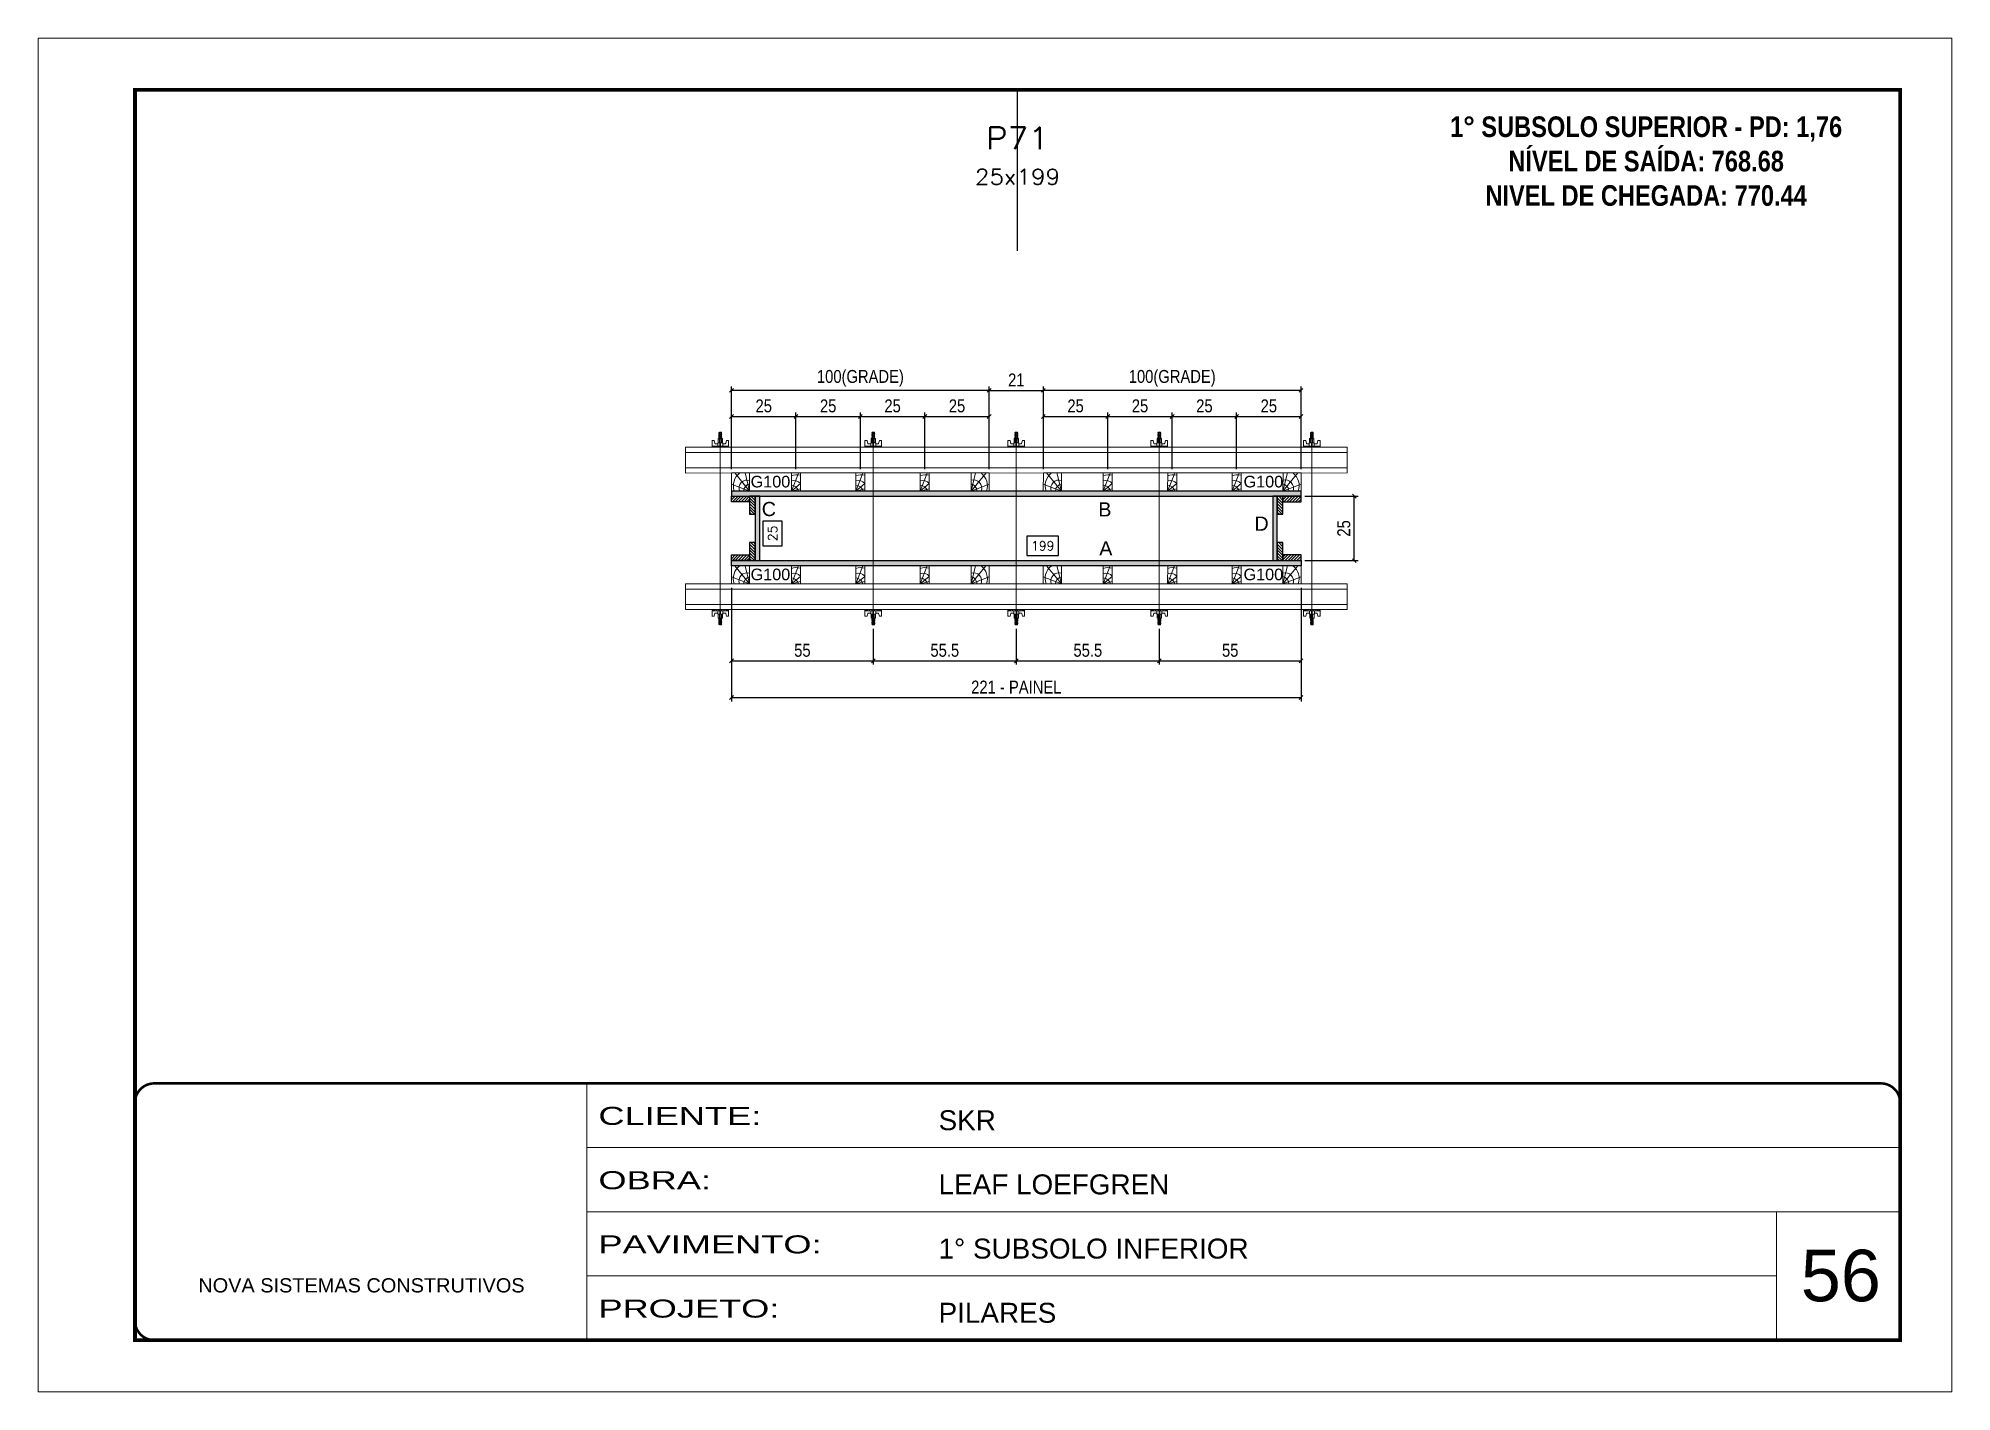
# Model space of a CAD drawing. Extents: x 14400 to 27878, y -21631 to 6985.
# Drawn here: x 19168 to 20653, y -8997 to -7947 of the extents above; entities that cross this region are included whole.
import ezdxf
from ezdxf.enums import TextEntityAlignment as Align

# ---------------------------------------------------------------- set-up
doc = ezdxf.new("R2010")
doc.units = 0
for name, pattern in [('CONTINUO', [0]), ('DASHED', [0.75, 0.5, -0.25]), ('HIDDEN', [0.375, 0.25, -0.125])]:
    doc.linetypes.add(name, pattern=pattern)
for name, color, linetype, lineweight in [('CARIMBO', 255, 'Continuous', 9), ('Folhas', 255, 'Continuous', 9), ('Hachura', 251, 'Continuous', 9), ('Madeira', 126, 'Continuous', 18), ('Perfil Metálico', 224, 'Continuous', 18), ('SARRAFO DE PRESSAO', 251, 'DASHED', 9), ('Texto Seção', 7, 'Continuous', 15)]:
    doc.layers.add(name, color=color, linetype=linetype, lineweight=lineweight)
for name, color, linetype in [('CHAPA', 1, 'Continuous'), ('COTA', 241, 'Continuous'), ('NOMENCLATURA', 7, 'Continuous'), ('SARRAFO', 251, 'Continuous'), ('Texto de Titulo', 7, 'Continuous'), ('Texto Qtd Sarr', 242, 'Continuous'), ('TEXTO_GERAL', 7, 'Continuous')]:
    doc.layers.add(name, color=color, linetype=linetype)
doc.styles.add('ARIAL', font='arial.ttf')
doc.styles.add('COTA TECNICA 2X', font='techl___.ttf', dxfattribs={"height": 10})
doc.styles.add('ROMANC', font='techb___.ttf', dxfattribs={"height": 2.5})
doc.styles.add('ROMANS', font='romans.shx')
doc.styles.add('SANSSERIF', font='sas_____.pfb')
doc.styles.add('Tecnologia', font='')
doc.styles.get('Tecnologia').set_extended_font_data('Forgotten Futurist')
doc.dimstyles.new('SECAO PILAR', dxfattribs={"dimtxt": 10, "dimasz": 3, "dimexe": 3, "dimexo": 3, "dimgap": 3, "dimtad": 1, "dimdec": 1, "dimlfac": 0.5, "dimzin": 12, "dimdsep": 46, "dimtxsty": 'COTA TECNICA 2X', "dimblk1": 'OBLIQUE', "dimblk2": 'OBLIQUE', "dimsah": 1, "dimcen": 0.9, "dimclrd": 256, "dimclre": 256, "dimclrt": 256, "dimadec": 1, "dimazin": 3, "dimtfac": 1, "dimtdec": 1, "dimtmove": 0, "dimatfit": 3, "dimfxl": 1, "dimtolj": 1, "dimtzin": 12, "dimarcsym": 0})
doc.dimstyles.new('SECÇÃO 2', dxfattribs={"dimtxt": 7, "dimasz": 6, "dimexe": 0.18, "dimexo": 2, "dimgap": -4, "dimtad": 3, "dimdec": 1, "dimlfac": 0.5, "dimzin": 12, "dimdsep": 46, "dimtxsty": 'ROMANS', "dimblk": 'ARCHTICK', "dimcen": 0.09, "dimse1": 1, "dimse2": 1, "dimsd1": 1, "dimsd2": 1, "dimclrd": 180, "dimclre": 5, "dimclrt": 1, "dimadec": 0, "dimazin": 3, "dimtfac": 1, "dimtdec": 1, "dimtofl": 0, "dimtmove": 0, "dimatfit": 3, "dimldrblk": 'ARCHTICK', "dimfxl": 1, "dimtolj": 1, "dimtzin": 0, "dimarcsym": 0})

msp = doc.modelspace()

# ---------------------------------------------------------------- texts
at = {"layer": 'CARIMBO', "style": 'ARIAL'}
msp.add_text('56', height=40, dxfattribs=at).set_placement((20536.33, -8926.61))
at = {"layer": 'NOMENCLATURA', "color": 2, "insert": (20416.31, -7980.69), "char_height": 16, "attachment_point": 2, "style": 'ROMANC'}
msp.add_mtext_dynamic_manual_height_columns('\\P1° SUBSOLO SUPERIOR - PD: 1,76\\PNÍVEL DE SAÍDA: 768.68\\PNIVEL DE CHEGADA: 770.44', width=432.3511, gutter_width=1, heights=[0], dxfattribs=at)
at = {"layer": 'TEXTO_GERAL', "color": 0, "linetype": 'Continuous', "style": 'SANSSERIF'}
for p in [(19721.32, -8290.7), (20103.87, -8290.7), (19721.31, -8362.69), (20103.85, -8362.69)]:
    msp.add_text('G100', height=9, dxfattribs=at).set_placement(p, align=Align.MIDDLE_LEFT)
at = {"layer": 'TEXTO_GERAL', "style": 'ARIAL'}
for s, p in [('C', (19735.48, -8311.95)), ('B', (19996.23, -8312.25)), ('D', (20117.83, -8323.28)), ('A', (19996.98, -8342.48))]:
    msp.add_text(s, height=11, dxfattribs=at).set_placement(p, align=Align.MIDDLE_CENTER)

# ---------------------------------------------------------------- blocks, each defined once
blk = doc.blocks.new('9999999999')
at = {"color": 30, "linetype": 'CONTINUO'}
for p, q in [((98564.6, 34230.2), (98564.6, 34429.4)), ((98564.6, 34379.6), (99584, 34379.6)), ((98564.6, 34329.8), (99488, 34329.8)), ((99584, 34329.8), (99488, 34329.8)), ((99488, 34329.8), (99488, 34230.2)), ((98564.6, 34280), (99488, 34280))]:
    blk.add_line(p, q, dxfattribs=at)
at = {"color": 30, "linetype": 'CONTINUO', "const_width": 2}
blk.add_lwpolyline([(99584, 34230.2), (99584, 34414.4, 0.414214), (99569, 34429.4), (98229, 34429.4, 0.414214), (98214, 34414.4), (98214, 34245.2, 0.414214), (98229, 34230.2), (99584, 34230.2)], format="xyb", dxfattribs=at)
at = {"layer": 'Folhas'}
blk.add_lwpolyline([(98139, 34190.2), (99624, 34190.2), (99624, 35240.2), (98139, 35240.2)], close=True, dxfattribs=at)
at = {"layer": 'Folhas', "color": 30, "const_width": 3}
blk.add_lwpolyline([(98214, 34230.2), (99584, 34230.2), (99584, 35200.2), (98214, 35200.2)], close=True, dxfattribs=at)
at = {"color": 7, "linetype": 'Continuous', "ltscale": 5, "style": 'ARIAL'}
for s, height, p in [('SKR', 15.48, (98837.7, 34393.1)), ('LEAF LOEFGREN', 15.483, (98837.7, 34343.3)), ('1° SUBSOLO INFERIOR', 15.483, (98837.7, 34293.5)), ('NOVA SISTEMAS CONSTRUTIVOS', 11.059, (98263.2, 34267.2)), ('PILARES', 15.48, (98837.7, 34243.7))]:
    blk.add_text(s, height=height, dxfattribs=at).set_placement(p)
at = {"layer": 'Folhas', "color": 7, "style": 'Tecnologia', "width": 1.5}
for s, p in [('CLIENTE:', (98573.7, 34397.2)), ('OBRA:', (98573.7, 34347.3)), ('PAVIMENTO:', (98573.7, 34297.5)), ('PROJETO:', (98573.7, 34247.7))]:
    blk.add_text(s, height=14, dxfattribs=at).set_placement(p)
blk = doc.blocks.new('*D2148')
at = {"layer": 'COTA', "color": 180, "lineweight": -2, "transparency": 16777216}
for p, q in [((19745.9, -8321.3), (19730.9, -8321.3)), ((19730.9, -8321.3), (19730.9, -8340.6)), ((19745.9, -8340.6), (19745.9, -8321.3)), ((19730.9, -8340.6), (19745.9, -8340.6))]:
    blk.add_line(p, q, dxfattribs=at)
at = {"layer": 'Defpoints', "color": 0, "transparency": 16777216}
for p in [(19745.8, -8302), (19745.8, -8352), (19749.9, -8352)]:
    blk.add_point(p, dxfattribs=at)
at = {"layer": 'COTA', "color": 1, "transparency": 16777216, "insert": (19738.4, -8330.9), "char_height": 7, "attachment_point": 5, "rotation": 90, "style": 'ROMANS'}
blk.add_mtext('\\A1;25', dxfattribs=at)
blk = doc.blocks.new('_ArchTick')
at = {"color": 0, "linetype": 'ByBlock', "const_width": 0.15}
blk.add_lwpolyline([(-0.5, -0.5), (0.5, 0.5)], dxfattribs=at)
blk = doc.blocks.new('*D2149')
at = {"layer": 'COTA', "color": 180, "lineweight": -2, "transparency": 16777216}
for p, q in [((19960.3, -8333), (19935.6, -8333)), ((19935.6, -8333), (19935.6, -8348)), ((19960.3, -8348), (19960.3, -8333)), ((19935.6, -8348), (19960.3, -8348))]:
    blk.add_line(p, q, dxfattribs=at)
at = {"layer": 'Defpoints', "color": 0, "transparency": 16777216}
for p in [(19728.5, -8352), (20126.5, -8352), (20126.5, -8352)]:
    blk.add_point(p, dxfattribs=at)
at = {"layer": 'COTA', "color": 1, "transparency": 16777216, "insert": (19948, -8340.5), "char_height": 7, "attachment_point": 5, "style": 'ROMANS'}
blk.add_mtext('\\A1;199', dxfattribs=at)
blk = doc.blocks.new('_Oblique')
at = {"color": 0, "linetype": 'ByBlock', "lineweight": -2}
blk.add_line((-0.5, -0.5), (0.5, 0.5), dxfattribs=at)
blk = doc.blocks.new('*D2150')
at = {"layer": 'COTA', "lineweight": -2, "transparency": 16777216}
for p, q in [((19706.5, -8373), (19706.5, -8461.2)), ((20148.5, -8373), (20148.5, -8461.2)), ((19706.5, -8458.2), (20148.5, -8458.2))]:
    blk.add_line(p, q, dxfattribs=at)
at = {"layer": 'Defpoints', "color": 0, "transparency": 16777216}
for p in [(19706.5, -8370), (20148.5, -8370), (20148.5, -8458.2)]:
    blk.add_point(p, dxfattribs=at)
at = {"layer": 'COTA', "lineweight": -2, "transparency": 16777216, "xscale": 3, "yscale": 3, "zscale": 3, "rotation": 180}
blk.add_blockref('_Oblique', (19706.5, -8458.2), dxfattribs=at)
at = {"layer": 'COTA', "lineweight": -2, "transparency": 16777216, "xscale": 3, "yscale": 3, "zscale": 3}
blk.add_blockref('_Oblique', (20148.5, -8458.2), dxfattribs=at)
at = {"layer": 'COTA', "transparency": 16777216, "insert": (19927.5, -8450.1), "char_height": 10, "attachment_point": 5, "style": 'COTA TECNICA 2X'}
blk.add_mtext('\\A1;221 - PAINEL', dxfattribs=at)
blk = doc.blocks.new('*D2151')
at = {"layer": 'COTA', "lineweight": -2, "transparency": 16777216}
for p, q in [((19706.5, -8373), (19706.5, -8432.7)), ((19816.5, -8404.8), (19816.5, -8432.7)), ((19706.5, -8429.7), (19816.5, -8429.7))]:
    blk.add_line(p, q, dxfattribs=at)
at = {"layer": 'Defpoints', "color": 0, "transparency": 16777216}
for p in [(19706.5, -8370), (19816.5, -8401.8), (19816.5, -8429.7)]:
    blk.add_point(p, dxfattribs=at)
at = {"layer": 'COTA', "lineweight": -2, "transparency": 16777216, "xscale": 3, "yscale": 3, "zscale": 3, "rotation": 180}
blk.add_blockref('_Oblique', (19706.5, -8429.7), dxfattribs=at)
at = {"layer": 'COTA', "lineweight": -2, "transparency": 16777216, "xscale": 3, "yscale": 3, "zscale": 3}
blk.add_blockref('_Oblique', (19816.5, -8429.7), dxfattribs=at)
at = {"layer": 'COTA', "transparency": 16777216, "insert": (19761.5, -8421.6), "char_height": 10, "attachment_point": 5, "style": 'COTA TECNICA 2X'}
blk.add_mtext('\\A1;55', dxfattribs=at)
blk = doc.blocks.new('*D2152')
at = {"layer": 'COTA', "lineweight": -2, "transparency": 16777216}
for p, q in [((20148.5, -8373), (20148.5, -8432.7)), ((20038.5, -8404.8), (20038.5, -8432.7)), ((20038.5, -8429.7), (20148.5, -8429.7))]:
    blk.add_line(p, q, dxfattribs=at)
at = {"layer": 'Defpoints', "color": 0, "transparency": 16777216}
for p in [(20148.5, -8370), (20038.5, -8401.8), (20148.5, -8429.7)]:
    blk.add_point(p, dxfattribs=at)
at = {"layer": 'COTA', "lineweight": -2, "transparency": 16777216, "xscale": 3, "yscale": 3, "zscale": 3, "rotation": 180}
blk.add_blockref('_Oblique', (20038.5, -8429.7), dxfattribs=at)
at = {"layer": 'COTA', "lineweight": -2, "transparency": 16777216, "xscale": 3, "yscale": 3, "zscale": 3}
blk.add_blockref('_Oblique', (20148.5, -8429.7), dxfattribs=at)
at = {"layer": 'COTA', "transparency": 16777216, "insert": (20093.5, -8421.6), "char_height": 10, "attachment_point": 5, "style": 'COTA TECNICA 2X'}
blk.add_mtext('\\A1;55', dxfattribs=at)
blk = doc.blocks.new('C')
at = {"layer": 'Hachura', "color": 0}
for p, q in [((0, 3.22), (0, -3.22)), ((0.45, 3.22), (0, 3.22)), ((0.46, 3.16), (0, 3.16)), ((0.46, 3.05), (0, 3.05)), ((0.46, 2.88), (0, 2.88)), ((0, 2.75), (0, -1.16)), ((0.46, 2.65), (0, 2.65)), ((0.46, 2.23), (0, 2.23)), ((0.46, 1.51), (0, 1.51)), ((0.39, 0.49), (0.17, 0.49)), ((0.45, -3.23), (0.45, 3.22)), ((0.45, 3.22), (2.58, 3.22)), ((1.74, 0.97), (0.45, 0.97)), ((1.45, 0.1), (0.45, 0.1)), ((1.35, 1.94), (1.35, 0.96)), ((2.58, 2.39), (1.47, 2.09)), ((1.74, -0.97), (1.74, 0.97)), ((1.74, 0.97), (1.74, 0.84)), ((1.74, 0.97), (1.74, 0.84)), ((1.74, 0.84), (3.35, 0.84)), ((3.35, 0.45), (1.74, 0.45)), ((2.58, 3.22), (2.58, 2.39)), ((3.32, 0.84), (3.32, -0.84)), ((3.35, 0.84), (3.35, -0.84)), ((3.68, 0.45), (3.35, 0.45)), ((3.84, -0.52), (3.35, 0.45)), ((3.35, 0.06), (3.67, -0.57)), ((3.68, 0.45), (4.16, -0.52)), ((3.72, 0.5), (4.25, -0.57)), ((4.37, -0.55), (3.83, 0.53)), ((4.15, 0.45), (3.93, 0.45)), ((4.42, -0.52), (3.93, 0.45)), ((4.15, 0.45), (4.26, 0.45)), ((4.26, 0.45), (4.74, -0.52)), ((4.3, 0.5), (4.83, -0.57)), ((4.95, -0.55), (4.41, 0.53)), ((4.51, 0.45), (4.84, 0.45)), ((5, -0.52), (4.51, 0.45)), ((4.84, 0.45), (5.32, -0.52)), ((4.88, 0.5), (5.41, -0.57)), ((5.53, -0.55), (4.99, 0.53)), ((5.58, -0.52), (5.09, 0.45)), ((5.42, 0.45), (5.09, 0.45)), ((5.58, -0.52), (5.09, 0.45)), ((5.42, 0.45), (5.74, -0.19)), ((5.46, 0.5), (5.74, -0.07)), ((5.74, 0.19), (5.57, 0.53)), ((5.74, 0.32), (5.68, 0.45)), ((5.68, 0.45), (5.74, 0.45)), ((5.74, 0.45), (5.9, 0.29)), ((5.74, 0.45), (5.74, -0.52)), ((5.9, -0.36), (5.9, 0.29)), ((0.45, 0), (0, 0)), ((0.46, -1.52), (0, -1.52)), ((0.46, -2.23), (0, -2.23)), ((0.46, -2.65), (0, -2.65)), ((0.46, -2.88), (0, -2.88)), ((0.46, -3.05), (0, -3.05)), ((0.46, -3.16), (0, -3.16)), ((0, -3.22), (2.57, -3.22)), ((0.08, -0.48), (0.29, -0.48)), ((0.29, -0.48), (0.4, -0.48)), ((0.45, 0), (0.45, -0.97)), ((0.45, -0.16), (1.45, -0.16)), ((0.45, -0.65), (0.45, -0.32)), ((0.45, -3.23), (0.45, -0.65)), ((0.45, -0.97), (1.74, -0.97)), ((1.35, -1.94), (1.35, -0.97)), ((2.58, -2.39), (1.47, -2.1)), ((3.35, -0.32), (1.74, -0.32)), ((3.35, -0.84), (1.74, -0.84)), ((2.58, -3.23), (2.58, -2.39)), ((3.35, -0.07), (3.58, -0.52)), ((3.35, -0.52), (3.58, -0.52)), ((3.84, -0.52), (4.16, -0.52)), ((4.42, -0.52), (4.74, -0.52)), ((4.63, -0.52), (4.74, -0.52)), ((5, -0.52), (5.32, -0.52)), ((5.58, -0.52), (5.74, -0.52)), ((5.74, -0.52), (5.9, -0.36)), ((5.74, -0.52), (5.74, -0.52))]:
    blk.add_line(p, q, dxfattribs=at)
for centre, radius, start, end in [((1.52, 1.94), 0.161, 104.74356, 180), ((1.44, -0.03), 0.129, 272.69497, 87.30503), ((3.81, 0.39), 0.143, 25.56881, 154.43119), ((4.39, 0.39), 0.143, 25.56881, 154.43119), ((4.97, 0.39), 0.143, 25.56881, 154.43119), ((5.55, 0.39), 0.143, 25.56881, 154.43119), ((0.17, -0.37), 0.174, 221.74404, 317.85924), ((1.52, -1.94), 0.161, 180, 255.25644), ((3.71, -0.4), 0.174, 222.14076, 318.25596), ((4.29, -0.4), 0.174, 222.14076, 318.25596), ((4.87, -0.4), 0.174, 222.14076, 318.25596), ((5.45, -0.4), 0.174, 222.14076, 318.25596), ((5.61, -0.4), 0.174, 317.85924, 318.25596)]:
    blk.add_arc(centre, radius, start, end, dxfattribs=at)
blk = doc.blocks.new('*D2160')
at = {"layer": 'COTA', "lineweight": -2, "transparency": 16777216}
for p, q in [((19927.5, -8404.8), (19927.5, -8432.7)), ((20038.5, -8404.8), (20038.5, -8432.7)), ((19927.5, -8429.7), (20038.5, -8429.7))]:
    blk.add_line(p, q, dxfattribs=at)
at = {"layer": 'Defpoints', "color": 0, "transparency": 16777216}
for p in [(19927.5, -8401.8), (20038.5, -8401.8), (20038.5, -8429.7)]:
    blk.add_point(p, dxfattribs=at)
at = {"layer": 'COTA', "lineweight": -2, "transparency": 16777216, "xscale": 3, "yscale": 3, "zscale": 3, "rotation": 180}
blk.add_blockref('_Oblique', (19927.5, -8429.7), dxfattribs=at)
at = {"layer": 'COTA', "lineweight": -2, "transparency": 16777216, "xscale": 3, "yscale": 3, "zscale": 3}
blk.add_blockref('_Oblique', (20038.5, -8429.7), dxfattribs=at)
at = {"layer": 'COTA', "transparency": 16777216, "insert": (19983, -8421.6), "char_height": 10, "attachment_point": 5, "style": 'COTA TECNICA 2X'}
blk.add_mtext('\\A1;55.5', dxfattribs=at)
blk = doc.blocks.new('*D2161')
at = {"layer": 'COTA', "lineweight": -2, "transparency": 16777216}
for p, q in [((20151.5, -8302), (20192.8, -8302)), ((20189.8, -8352), (20189.8, -8302)), ((20151.5, -8352), (20192.8, -8352))]:
    blk.add_line(p, q, dxfattribs=at)
at = {"layer": 'Defpoints', "color": 0, "transparency": 16777216}
for p in [(20148.5, -8302), (20189.8, -8302), (20148.5, -8352)]:
    blk.add_point(p, dxfattribs=at)
at = {"layer": 'COTA', "lineweight": -2, "transparency": 16777216, "xscale": 3, "yscale": 3, "zscale": 3}
for p, rotation in [((20189.8, -8302), 90), ((20189.8, -8352), 270)]:
    blk.add_blockref('_Oblique', p, dxfattribs=dict(at, rotation=rotation))
at = {"layer": 'COTA', "transparency": 16777216, "insert": (20181.7, -8327), "char_height": 10, "attachment_point": 5, "rotation": 90, "style": 'COTA TECNICA 2X'}
blk.add_mtext('\\A1;25', dxfattribs=at)
blk = doc.blocks.new('*D2162')
at = {"layer": 'COTA', "lineweight": -2, "transparency": 16777216}
for p, q in [((19816.5, -8404.8), (19816.5, -8432.7)), ((19927.5, -8404.8), (19927.5, -8432.7)), ((19816.5, -8429.7), (19927.5, -8429.7))]:
    blk.add_line(p, q, dxfattribs=at)
at = {"layer": 'Defpoints', "color": 0, "transparency": 16777216}
for p in [(19816.5, -8401.8), (19927.5, -8401.8), (19927.5, -8429.7)]:
    blk.add_point(p, dxfattribs=at)
at = {"layer": 'COTA', "lineweight": -2, "transparency": 16777216, "xscale": 3, "yscale": 3, "zscale": 3, "rotation": 180}
blk.add_blockref('_Oblique', (19816.5, -8429.7), dxfattribs=at)
at = {"layer": 'COTA', "lineweight": -2, "transparency": 16777216, "xscale": 3, "yscale": 3, "zscale": 3}
blk.add_blockref('_Oblique', (19927.5, -8429.7), dxfattribs=at)
at = {"layer": 'COTA', "transparency": 16777216, "insert": (19872, -8421.6), "char_height": 10, "attachment_point": 5, "style": 'COTA TECNICA 2X'}
blk.add_mtext('\\A1;55.5', dxfattribs=at)
blk = doc.blocks.new('PONTALETE')
at = {"layer": 'Madeira'}
for q in [(2.71, 7), (7, 5.76), (7, 1.74)]:
    blk.add_line((0, 0), q, dxfattribs=at)
blk.add_lwpolyline([(0, 0), (7, 0), (7, 7), (0, 7)], close=True, dxfattribs=at)
for centre, radius, start, end in [((2.04, 0.06), 6.23, 37.28179, 109.09128), ((1.09, 0.9), 3.19, 343.60304, 109.98471), ((-0.21, -0.78), 3.09, 14.63219, 86.0383)]:
    blk.add_arc(centre, radius, start, end, dxfattribs=at)
blk = doc.blocks.new('MEIO PONTALETE')
at = {"layer": 'Madeira'}
for q in [(2.71, 7), (3.5, 2.88), (3.5, 0.87)]:
    blk.add_line((0, 0), q, dxfattribs=at)
blk.add_lwpolyline([(0, 0), (3.5, 0), (3.5, 7), (0, 7)], close=True, dxfattribs=at)
for centre, radius, start, end in [((2.04, 0.06), 6.23, 76.44987, 109.09128), ((1.09, 0.9), 3.19, 40.90626, 109.98471), ((-0.21, -0.78), 3.09, 14.63219, 86.0383)]:
    blk.add_arc(centre, radius, start, end, dxfattribs=at)
blk = doc.blocks.new('*D2144')
at = {"layer": 'COTA', "lineweight": -2, "transparency": 16777216}
for p, q in [((19948.5, -8281), (19948.5, -8237.1)), ((19948.5, -8240.1), (19998.5, -8240.1)), ((19998.5, -8281), (19998.5, -8237.1))]:
    blk.add_line(p, q, dxfattribs=at)
at = {"layer": 'Defpoints', "color": 0, "transparency": 16777216}
for p in [(19998.5, -8240.1), (19948.5, -8284), (19998.5, -8284)]:
    blk.add_point(p, dxfattribs=at)
at = {"layer": 'COTA', "lineweight": -2, "transparency": 16777216, "xscale": 3, "yscale": 3, "zscale": 3, "rotation": 180}
blk.add_blockref('_Oblique', (19948.5, -8240.1), dxfattribs=at)
at = {"layer": 'COTA', "lineweight": -2, "transparency": 16777216, "xscale": 3, "yscale": 3, "zscale": 3}
blk.add_blockref('_Oblique', (19998.5, -8240.1), dxfattribs=at)
at = {"layer": 'COTA', "transparency": 16777216, "insert": (19973.5, -8232), "char_height": 10, "attachment_point": 5, "style": 'COTA TECNICA 2X'}
blk.add_mtext('\\A1;25', dxfattribs=at)
blk = doc.blocks.new('*D2145')
at = {"layer": 'COTA', "lineweight": -2, "transparency": 16777216}
for p, q in [((19948.5, -8281), (19948.5, -8216.9)), ((20148.5, -8219.9), (19948.5, -8219.9)), ((20148.5, -8281), (20148.5, -8216.9))]:
    blk.add_line(p, q, dxfattribs=at)
at = {"layer": 'Defpoints', "color": 0, "transparency": 16777216}
for p in [(19948.5, -8219.9), (19948.5, -8284), (20148.5, -8284)]:
    blk.add_point(p, dxfattribs=at)
at = {"layer": 'COTA', "lineweight": -2, "transparency": 16777216, "xscale": 3, "yscale": 3, "zscale": 3, "rotation": 180}
blk.add_blockref('_Oblique', (19948.5, -8219.9), dxfattribs=at)
at = {"layer": 'COTA', "lineweight": -2, "transparency": 16777216, "xscale": 3, "yscale": 3, "zscale": 3}
blk.add_blockref('_Oblique', (20148.5, -8219.9), dxfattribs=at)
at = {"layer": 'COTA', "transparency": 16777216, "insert": (20048.5, -8210.6), "char_height": 10, "attachment_point": 5, "style": 'COTA TECNICA 2X'}
blk.add_mtext('\\A1;100(GRADE)', dxfattribs=at)
blk = doc.blocks.new('*D2153')
at = {"layer": 'COTA', "lineweight": -2, "transparency": 16777216}
for p, q in [((19998.5, -8281), (19998.5, -8237.1)), ((19998.5, -8240.1), (20048.5, -8240.1)), ((20048.5, -8281), (20048.5, -8237.1))]:
    blk.add_line(p, q, dxfattribs=at)
at = {"layer": 'Defpoints', "color": 0, "transparency": 16777216}
for p in [(20048.5, -8240.1), (19998.5, -8284), (20048.5, -8284)]:
    blk.add_point(p, dxfattribs=at)
at = {"layer": 'COTA', "lineweight": -2, "transparency": 16777216, "xscale": 3, "yscale": 3, "zscale": 3, "rotation": 180}
blk.add_blockref('_Oblique', (19998.5, -8240.1), dxfattribs=at)
at = {"layer": 'COTA', "lineweight": -2, "transparency": 16777216, "xscale": 3, "yscale": 3, "zscale": 3}
blk.add_blockref('_Oblique', (20048.5, -8240.1), dxfattribs=at)
at = {"layer": 'COTA', "transparency": 16777216, "insert": (20023.5, -8232), "char_height": 10, "attachment_point": 5, "style": 'COTA TECNICA 2X'}
blk.add_mtext('\\A1;25', dxfattribs=at)
blk = doc.blocks.new('*D2154')
at = {"layer": 'COTA', "lineweight": -2, "transparency": 16777216}
for p, q in [((20048.5, -8281), (20048.5, -8237.1)), ((20048.5, -8240.1), (20098.5, -8240.1)), ((20098.5, -8281), (20098.5, -8237.1))]:
    blk.add_line(p, q, dxfattribs=at)
at = {"layer": 'Defpoints', "color": 0, "transparency": 16777216}
for p in [(20098.5, -8240.1), (20048.5, -8284), (20098.5, -8284)]:
    blk.add_point(p, dxfattribs=at)
at = {"layer": 'COTA', "lineweight": -2, "transparency": 16777216, "xscale": 3, "yscale": 3, "zscale": 3, "rotation": 180}
blk.add_blockref('_Oblique', (20048.5, -8240.1), dxfattribs=at)
at = {"layer": 'COTA', "lineweight": -2, "transparency": 16777216, "xscale": 3, "yscale": 3, "zscale": 3}
blk.add_blockref('_Oblique', (20098.5, -8240.1), dxfattribs=at)
at = {"layer": 'COTA', "transparency": 16777216, "insert": (20073.5, -8232), "char_height": 10, "attachment_point": 5, "style": 'COTA TECNICA 2X'}
blk.add_mtext('\\A1;25', dxfattribs=at)
blk = doc.blocks.new('*D2155')
at = {"layer": 'COTA', "lineweight": -2, "transparency": 16777216}
for p, q in [((20098.5, -8281), (20098.5, -8237.1)), ((20098.5, -8240.1), (20148.5, -8240.1)), ((20148.5, -8281), (20148.5, -8237.1))]:
    blk.add_line(p, q, dxfattribs=at)
at = {"layer": 'Defpoints', "color": 0, "transparency": 16777216}
for p in [(20148.5, -8240.1), (20098.5, -8284), (20148.5, -8284)]:
    blk.add_point(p, dxfattribs=at)
at = {"layer": 'COTA', "lineweight": -2, "transparency": 16777216, "xscale": 3, "yscale": 3, "zscale": 3, "rotation": 180}
blk.add_blockref('_Oblique', (20098.5, -8240.1), dxfattribs=at)
at = {"layer": 'COTA', "lineweight": -2, "transparency": 16777216, "xscale": 3, "yscale": 3, "zscale": 3}
blk.add_blockref('_Oblique', (20148.5, -8240.1), dxfattribs=at)
at = {"layer": 'COTA', "transparency": 16777216, "insert": (20123.5, -8232), "char_height": 10, "attachment_point": 5, "style": 'COTA TECNICA 2X'}
blk.add_mtext('\\A1;25', dxfattribs=at)
blk = doc.blocks.new('*D2146')
at = {"layer": 'COTA', "lineweight": -2, "transparency": 16777216}
for p, q in [((19706.5, -8281), (19706.5, -8237.1)), ((19706.5, -8240.1), (19756.5, -8240.1)), ((19756.5, -8281), (19756.5, -8237.1))]:
    blk.add_line(p, q, dxfattribs=at)
at = {"layer": 'Defpoints', "color": 0, "transparency": 16777216}
for p in [(19756.5, -8240.1), (19706.5, -8284), (19756.5, -8284)]:
    blk.add_point(p, dxfattribs=at)
at = {"layer": 'COTA', "lineweight": -2, "transparency": 16777216, "xscale": 3, "yscale": 3, "zscale": 3, "rotation": 180}
blk.add_blockref('_Oblique', (19706.5, -8240.1), dxfattribs=at)
at = {"layer": 'COTA', "lineweight": -2, "transparency": 16777216, "xscale": 3, "yscale": 3, "zscale": 3}
blk.add_blockref('_Oblique', (19756.5, -8240.1), dxfattribs=at)
at = {"layer": 'COTA', "transparency": 16777216, "insert": (19731.5, -8232), "char_height": 10, "attachment_point": 5, "style": 'COTA TECNICA 2X'}
blk.add_mtext('\\A1;25', dxfattribs=at)
blk = doc.blocks.new('*D2147')
at = {"layer": 'COTA', "lineweight": -2, "transparency": 16777216}
for p, q in [((19706.5, -8281), (19706.5, -8216.9)), ((19906.5, -8219.9), (19706.5, -8219.9)), ((19906.5, -8281), (19906.5, -8216.9))]:
    blk.add_line(p, q, dxfattribs=at)
at = {"layer": 'Defpoints', "color": 0, "transparency": 16777216}
for p in [(19706.5, -8219.9), (19706.5, -8284), (19906.5, -8284)]:
    blk.add_point(p, dxfattribs=at)
at = {"layer": 'COTA', "lineweight": -2, "transparency": 16777216, "xscale": 3, "yscale": 3, "zscale": 3, "rotation": 180}
blk.add_blockref('_Oblique', (19706.5, -8219.9), dxfattribs=at)
at = {"layer": 'COTA', "lineweight": -2, "transparency": 16777216, "xscale": 3, "yscale": 3, "zscale": 3}
blk.add_blockref('_Oblique', (19906.5, -8219.9), dxfattribs=at)
at = {"layer": 'COTA', "transparency": 16777216, "insert": (19806.5, -8210.6), "char_height": 10, "attachment_point": 5, "style": 'COTA TECNICA 2X'}
blk.add_mtext('\\A1;100(GRADE)', dxfattribs=at)
blk = doc.blocks.new('*D2156')
at = {"layer": 'COTA', "lineweight": -2, "transparency": 16777216}
for p, q in [((19756.5, -8281), (19756.5, -8237.1)), ((19756.5, -8240.1), (19806.5, -8240.1)), ((19806.5, -8281), (19806.5, -8237.1))]:
    blk.add_line(p, q, dxfattribs=at)
at = {"layer": 'Defpoints', "color": 0, "transparency": 16777216}
for p in [(19806.5, -8240.1), (19756.5, -8284), (19806.5, -8284)]:
    blk.add_point(p, dxfattribs=at)
at = {"layer": 'COTA', "lineweight": -2, "transparency": 16777216, "xscale": 3, "yscale": 3, "zscale": 3, "rotation": 180}
blk.add_blockref('_Oblique', (19756.5, -8240.1), dxfattribs=at)
at = {"layer": 'COTA', "lineweight": -2, "transparency": 16777216, "xscale": 3, "yscale": 3, "zscale": 3}
blk.add_blockref('_Oblique', (19806.5, -8240.1), dxfattribs=at)
at = {"layer": 'COTA', "transparency": 16777216, "insert": (19781.5, -8232), "char_height": 10, "attachment_point": 5, "style": 'COTA TECNICA 2X'}
blk.add_mtext('\\A1;25', dxfattribs=at)
blk = doc.blocks.new('*D2157')
at = {"layer": 'COTA', "lineweight": -2, "transparency": 16777216}
for p, q in [((19806.5, -8281), (19806.5, -8237.1)), ((19806.5, -8240.1), (19856.5, -8240.1)), ((19856.5, -8281), (19856.5, -8237.1))]:
    blk.add_line(p, q, dxfattribs=at)
at = {"layer": 'Defpoints', "color": 0, "transparency": 16777216}
for p in [(19856.5, -8240.1), (19806.5, -8284), (19856.5, -8284)]:
    blk.add_point(p, dxfattribs=at)
at = {"layer": 'COTA', "lineweight": -2, "transparency": 16777216, "xscale": 3, "yscale": 3, "zscale": 3, "rotation": 180}
blk.add_blockref('_Oblique', (19806.5, -8240.1), dxfattribs=at)
at = {"layer": 'COTA', "lineweight": -2, "transparency": 16777216, "xscale": 3, "yscale": 3, "zscale": 3}
blk.add_blockref('_Oblique', (19856.5, -8240.1), dxfattribs=at)
at = {"layer": 'COTA', "transparency": 16777216, "insert": (19831.5, -8232), "char_height": 10, "attachment_point": 5, "style": 'COTA TECNICA 2X'}
blk.add_mtext('\\A1;25', dxfattribs=at)
blk = doc.blocks.new('*D2158')
at = {"layer": 'COTA', "lineweight": -2, "transparency": 16777216}
for p, q in [((19856.5, -8281), (19856.5, -8237.1)), ((19856.5, -8240.1), (19906.5, -8240.1)), ((19906.5, -8281), (19906.5, -8237.1))]:
    blk.add_line(p, q, dxfattribs=at)
at = {"layer": 'Defpoints', "color": 0, "transparency": 16777216}
for p in [(19906.5, -8240.1), (19856.5, -8284), (19906.5, -8284)]:
    blk.add_point(p, dxfattribs=at)
at = {"layer": 'COTA', "lineweight": -2, "transparency": 16777216, "xscale": 3, "yscale": 3, "zscale": 3, "rotation": 180}
blk.add_blockref('_Oblique', (19856.5, -8240.1), dxfattribs=at)
at = {"layer": 'COTA', "lineweight": -2, "transparency": 16777216, "xscale": 3, "yscale": 3, "zscale": 3}
blk.add_blockref('_Oblique', (19906.5, -8240.1), dxfattribs=at)
at = {"layer": 'COTA', "transparency": 16777216, "insert": (19881.5, -8232), "char_height": 10, "attachment_point": 5, "style": 'COTA TECNICA 2X'}
blk.add_mtext('\\A1;25', dxfattribs=at)
blk = doc.blocks.new('*D2159')
at = {"layer": 'COTA', "lineweight": -2, "transparency": 16777216}
for p, q in [((19906.5, -8281), (19906.5, -8216.9)), ((19906.5, -8219.9), (19948.5, -8219.9)), ((19948.5, -8281), (19948.5, -8216.9))]:
    blk.add_line(p, q, dxfattribs=at)
at = {"layer": 'Defpoints', "color": 0, "transparency": 16777216}
for p in [(19948.5, -8219.9), (19906.5, -8284), (19948.5, -8284)]:
    blk.add_point(p, dxfattribs=at)
at = {"layer": 'COTA', "lineweight": -2, "transparency": 16777216, "xscale": 3, "yscale": 3, "zscale": 3, "rotation": 180}
blk.add_blockref('_Oblique', (19906.5, -8219.9), dxfattribs=at)
at = {"layer": 'COTA', "lineweight": -2, "transparency": 16777216, "xscale": 3, "yscale": 3, "zscale": 3}
blk.add_blockref('_Oblique', (19948.5, -8219.9), dxfattribs=at)
at = {"layer": 'COTA', "transparency": 16777216, "insert": (19927.5, -8211.8), "char_height": 10, "attachment_point": 5, "style": 'COTA TECNICA 2X'}
blk.add_mtext('\\A1;21', dxfattribs=at)
blk = doc.blocks.new('titulo1')
at = {"layer": 'Defpoints', "color": 252, "linetype": 'HIDDEN', "ltscale": 2}
blk.add_line((0, 0), (0, 125), dxfattribs=at)
at = {"layer": 'Defpoints', "style": 'ROMANS', "oblique": 15}
blk.add_attdef('FOLHA', text='', height=10, dxfattribs=at).set_placement((0, 15.6), align=Align.MIDDLE_CENTER)
at = {"layer": 'Texto Qtd Sarr', "color": 3, "style": 'ROMANS', "oblique": 15}
for tag, height, p in [('TITULO', 17, (0, 71.4)), ('SEÇÃO', 12, (0, 41.5))]:
    blk.add_attdef(tag, text='', height=height, dxfattribs=at).set_placement(p, align=Align.MIDDLE_CENTER)

# ---------------------------------------------------------------- dimensions: what is measured, and where the dimension line sits
at = {"layer": 'COTA'}
for base, p1, p2, text, picture, middle in [((19706.48, -8219.87), (19906.48, -8284.01), (19706.48, -8283.99), '<>(GRADE)', '*D2147', (19806.48, -8210.65)), ((19948.49, -8219.87), (20148.48, -8284.01), (19948.49, -8283.99), '<>(GRADE)', '*D2145', (20048.49, -8210.65)), ((20148.47, -8458.16), (19706.47, -8369.99), (20148.47, -8369.95), '<> - PAINEL', '*D2150', (19927.47, -8450.09))]:
    dim = msp.add_linear_dim(base=base, p1=p1, p2=p2, text=text, dimstyle='SECAO PILAR', dxfattribs=at)
    dim.commit()
    dim.dimension.update_dxf_attribs({"geometry": picture, "text_midpoint": middle})
for base, p1, p2, picture, middle in [((19948.49, -8219.87), (19906.48, -8284.03), (19948.49, -8283.99), '*D2159', (19927.48, -8211.81)), ((19756.48, -8240.06), (19706.48, -8283.99), (19756.48, -8284), '*D2146', (19731.48, -8231.95)), ((19806.48, -8240.06), (19756.48, -8284), (19806.48, -8284), '*D2156', (19781.48, -8231.95)), ((19856.48, -8240.06), (19806.48, -8284), (19856.48, -8284), '*D2157', (19831.48, -8231.95)), ((19906.48, -8240.06), (19856.48, -8284), (19906.48, -8284), '*D2158', (19881.48, -8231.95)), ((19998.49, -8240.06), (19948.49, -8283.99), (19998.49, -8284), '*D2144', (19973.49, -8231.95)), ((20048.49, -8240.06), (19998.49, -8284), (20048.49, -8284), '*D2153', (20023.49, -8231.95)), ((20098.49, -8240.06), (20048.49, -8284), (20098.49, -8284), '*D2154', (20073.49, -8231.95)), ((20148.48, -8240.06), (20098.49, -8284), (20148.48, -8284), '*D2155', (20123.49, -8231.95)), ((19816.53, -8429.74), (19706.47, -8370), (19816.53, -8401.77), '*D2151', (19761.5, -8421.63)), ((20148.47, -8429.74), (20038.53, -8401.77), (20148.47, -8370), '*D2152', (20093.5, -8421.63)), ((19927.53, -8429.74), (19816.53, -8401.77), (19927.53, -8401.77), '*D2162', (19872.03, -8421.63)), ((20038.53, -8429.74), (19927.53, -8401.77), (20038.53, -8401.77), '*D2160', (19983.03, -8421.63))]:
    dim = msp.add_linear_dim(base=base, p1=p1, p2=p2, dimstyle='SECAO PILAR', dxfattribs=at)
    dim.commit()
    dim.dimension.update_dxf_attribs({"geometry": picture, "text_midpoint": middle})
dim = msp.add_linear_dim(base=(20189.77, -8302), p1=(20148.47, -8352), p2=(20148.47, -8302), angle=90, dimstyle='SECAO PILAR', dxfattribs=at)
dim.commit()
dim.dimension.update_dxf_attribs({"geometry": '*D2161', "text_midpoint": (20181.66, -8327)})
dim = msp.add_linear_dim(base=(19749.88, -8352), p1=(19745.79, -8302), p2=(19745.79, -8352), angle=270, dimstyle='SECÇÃO 2', dxfattribs=at)
dim.commit()
dim.dimension.update_dxf_attribs({"geometry": '*D2148', "text_midpoint": (19749.88, -8330.93), "dimtype": 160})
dim = msp.add_linear_dim(base=(20126.47, -8352), p1=(19728.47, -8352), p2=(20126.47, -8352), dimstyle='SECÇÃO 2', dxfattribs=at)
dim.commit()
dim.dimension.update_dxf_attribs({"geometry": '*D2149', "text_midpoint": (19947.98, -8352), "dimtype": 160})

# ---------------------------------------------------------------- hatches: boundary and pattern name
at = {"layer": 'Hachura'}
h = msp.add_hatch(color=256, dxfattribs=at)
h.dxf.hatch_style = 1
h.paths.add_polyline_path([(20148.47, -8302), (20148.47, -8298), (19706.47, -8298), (19706.47, -8302)])
h = msp.add_hatch(dxfattribs=at)
h.set_pattern_fill('ANSI31', color=256, scale=0.5, angle=180, style=0)
h.set_pattern_definition([(225, (10582.515, -31197.8093), (1.12253202, -1.12253202), [])])
h.paths.add_polyline_path([(19720.47, -8306.4), (19720.47, -8302), (19706.47, -8302), (19706.47, -8306.4)])
h = msp.add_hatch(dxfattribs=at)
h.set_pattern_fill('ANSI31', color=256, scale=0.5, angle=270, style=0)
h.set_pattern_definition([(315, (42616.275, -17804.953), (1.12253202, 1.12253202), [])])
h.paths.add_polyline_path([(19724.87, -8316), (19720.47, -8316), (19720.47, -8302), (19724.87, -8302)])
h = msp.add_hatch(color=256, dxfattribs=at)
h.dxf.hatch_style = 1
h.paths.add_polyline_path([(19724.87, -8352), (19728.47, -8352), (19728.47, -8302), (19724.87, -8302)])
h = msp.add_hatch(color=256, dxfattribs=at)
h.dxf.hatch_style = 1
h.paths.add_polyline_path([(20126.47, -8352), (20130.07, -8352), (20130.07, -8302), (20126.47, -8302)])
h = msp.add_hatch(dxfattribs=at)
h.set_pattern_fill('ANSI31', color=256, scale=0.5, angle=270, style=0)
h.set_pattern_definition([(315, (43025.875, -17804.953), (1.12253202, 1.12253202), [])])
h.paths.add_polyline_path([(20134.47, -8316), (20130.07, -8316), (20130.07, -8302), (20134.47, -8302)])
h = msp.add_hatch(dxfattribs=at)
h.set_pattern_fill('ANSI31', color=256, scale=0.5, angle=180, style=0)
h.set_pattern_definition([(225, (11010.515, -31231.4093), (1.12253202, -1.12253202), [])])
h.paths.add_polyline_path([(20148.47, -8302), (20148.47, -8306.4), (20134.47, -8306.4), (20134.47, -8302)])
h = msp.add_hatch(dxfattribs=at)
h.set_pattern_fill('ANSI31', color=256, scale=0.5, angle=270, style=0)
h.set_pattern_definition([(315, (42616.275, -17840.953), (1.12253202, 1.12253202), [])])
h.paths.add_polyline_path([(19724.87, -8352), (19720.47, -8352), (19720.47, -8338), (19724.87, -8338)])
h = msp.add_hatch(dxfattribs=at)
h.set_pattern_fill('ANSI31', color=256, scale=0.5, angle=270, style=0)
h.set_pattern_definition([(315, (43025.875, -17840.953), (1.12253202, 1.12253202), [])])
h.paths.add_polyline_path([(20134.47, -8352), (20130.07, -8352), (20130.07, -8338), (20134.47, -8338)])
h = msp.add_hatch(dxfattribs=at)
h.set_pattern_fill('ANSI31', color=256, scale=0.5, angle=180, style=0)
h.set_pattern_definition([(225, (10582.515, -31243.4093), (1.12253202, -1.12253202), [])])
h.paths.add_polyline_path([(19720.47, -8352), (19720.47, -8347.6), (19706.47, -8347.6), (19706.47, -8352)])
h = msp.add_hatch(color=256, dxfattribs=at)
h.dxf.hatch_style = 1
h.paths.add_polyline_path([(20148.47, -8352), (20148.47, -8356), (19706.47, -8356), (19706.47, -8352)])
h = msp.add_hatch(dxfattribs=at)
h.set_pattern_fill('ANSI31', color=256, scale=0.5, angle=180, style=0)
h.set_pattern_definition([(225, (10645.515, -31243.4093), (1.12253202, -1.12253202), [])])
h.paths.add_polyline_path([(20134.47, -8352), (20134.47, -8347.6), (20148.47, -8347.6), (20148.47, -8352)])

# ---------------------------------------------------------------- linework, layer by layer
at = {"layer": 'CHAPA'}
for points in [[(20148.47, -8302), (20148.47, -8298), (19706.47, -8298), (19706.47, -8302)], [(19724.87, -8352), (19728.47, -8352), (19728.47, -8302), (19724.87, -8302)], [(20126.47, -8352), (20130.07, -8352), (20130.07, -8302), (20126.47, -8302)], [(20148.47, -8352), (20148.47, -8356), (19706.47, -8356), (19706.47, -8352)]]:
    msp.add_lwpolyline(points, close=True, dxfattribs=at)
at = {"layer": 'Hachura'}
for p, q in [((19697.78, -8400.77), (19697.78, -8257.03)), ((19816.47, -8400.77), (19816.47, -8257.03)), ((19927.47, -8400.77), (19927.47, -8257.03)), ((20038.47, -8400.77), (20038.47, -8257.03)), ((20156.86, -8400.77), (20156.86, -8257.03))]:
    msp.add_line(p, q, dxfattribs=at)
at = {"layer": 'Madeira'}
for points in [[(19706.47, -8298), (19706.48, -8284), (19906.48, -8284), (19906.46, -8298)], [(19948.47, -8298), (19948.49, -8284), (20148.48, -8284), (20148.47, -8298)], [(19706.45, -8369.99), (19706.47, -8355.99), (19906.46, -8355.99), (19906.44, -8369.99)], [(19948.46, -8369.99), (19948.47, -8355.99), (20148.47, -8355.99), (20148.45, -8369.99)]]:
    msp.add_lwpolyline(points, close=True, dxfattribs=at)
at = {"layer": 'Perfil Metálico'}
for p, q in [((20184.18, -8268.06), (19670.75, -8268.06)), ((20184.18, -8280.06), (19670.75, -8280.06)), ((20184.18, -8374), (19670.75, -8374)), ((20184.18, -8386), (19670.75, -8386))]:
    msp.add_line(p, q, dxfattribs=at)
for points in [[(20184.18, -8284), (20184.18, -8264), (19670.75, -8264.06), (19670.75, -8284.06)], [(19670.75, -8370), (19670.75, -8390), (20184.18, -8389.94), (20184.18, -8369.94)]]:
    msp.add_lwpolyline(points, close=True, dxfattribs=at)
at = {"layer": 'SARRAFO'}
for points in [[(19706.47, -8302), (19720.47, -8302), (19720.47, -8306.4), (19706.47, -8306.4)], [(19706.47, -8302), (19720.47, -8302), (19720.47, -8306.4), (19706.47, -8306.4)], [(19720.47, -8302), (19720.47, -8316), (19724.87, -8316), (19724.87, -8302)], [(19720.47, -8302), (19720.47, -8316), (19724.87, -8316), (19724.87, -8302)], [(20130.07, -8302), (20130.07, -8316), (20134.47, -8316), (20134.47, -8302)], [(20130.07, -8302), (20130.07, -8316), (20134.47, -8316), (20134.47, -8302)], [(20134.47, -8306.4), (20148.47, -8306.4), (20148.47, -8302), (20134.47, -8302)], [(20134.47, -8306.4), (20148.47, -8306.4), (20148.47, -8302), (20134.47, -8302)], [(19720.47, -8338), (19720.47, -8352), (19724.87, -8352), (19724.87, -8338)], [(19720.47, -8338), (19720.47, -8352), (19724.87, -8352), (19724.87, -8338)], [(20130.07, -8338), (20130.07, -8352), (20134.47, -8352), (20134.47, -8338)], [(20130.07, -8338), (20130.07, -8352), (20134.47, -8352), (20134.47, -8338)], [(19706.47, -8347.6), (19720.47, -8347.6), (19720.47, -8352), (19706.47, -8352)], [(19706.47, -8347.6), (19720.47, -8347.6), (19720.47, -8352), (19706.47, -8352)], [(20148.47, -8347.6), (20134.47, -8347.6), (20134.47, -8352), (20148.47, -8352)], [(20148.47, -8347.6), (20134.47, -8347.6), (20134.47, -8352), (20148.47, -8352)]]:
    msp.add_lwpolyline(points, close=True, dxfattribs=at)

# ---------------------------------------------------------------- block references
at = {"layer": 'Hachura', "linetype": 'Continuous', "yscale": 2, "zscale": 2}
for p, xscale, rotation in [((19697.79, -8264.03), -2, 270), ((19816.46, -8264.03), 2, 90.00000000000001), ((19927.46, -8264.03), 2, 90.00000000000001), ((20038.46, -8264.03), 2, 90.00000000000001), ((20156.85, -8264.03), 2, 90.00000000000001), ((19697.78, -8389.97), 2, 270), ((19816.47, -8389.97), -2, 90), ((19927.47, -8389.97), -2, 90), ((20038.47, -8389.97), -2, 90), ((20156.86, -8389.97), -2, 90)]:
    msp.add_blockref('C', p, dxfattribs=dict(at, xscale=xscale, rotation=rotation))
at = {"layer": 'Madeira'}
for name, p, xscale, yscale, zscale, rotation in [('PONTALETE', (19720.47, -8298), 2, 2, 2, 89.93708930310329), ('MEIO PONTALETE', (19752.97, -8298), 1.999999997962732, 1.999999997962732, 1.999999997962732, 359.9370893031033), ('MEIO PONTALETE', (19802.97, -8298), 1.999999997962732, 1.999999997962732, 1.999999997962732, 359.9370893031033), ('MEIO PONTALETE', (19852.97, -8298), 1.999999997962732, 1.999999997962732, 1.999999997962732, 359.9370893031033), ('PONTALETE', (19892.46, -8297.99), -2, 2, 2, 269.9370893031033), ('PONTALETE', (19962.47, -8298), 2, 2, 2, 89.93708930310329), ('MEIO PONTALETE', (19994.97, -8298), 1.999999997962732, 1.999999997962732, 1.999999997962732, 359.9370893031033), ('MEIO PONTALETE', (20044.97, -8298), 1.999999997962732, 1.999999997962732, 1.999999997962732, 359.9370893031033), ('MEIO PONTALETE', (20094.97, -8298), 1.999999997962732, 1.999999997962732, 1.999999997962732, 359.9370893031033), ('PONTALETE', (20134.47, -8297.99), -2, 2, 2, 269.9370893031033), ('PONTALETE', (19720.45, -8369.99), 2, 2, 2, 89.93708930310329), ('MEIO PONTALETE', (19752.95, -8369.98), 1.999999997962732, 1.999999997962732, 1.999999997962732, 359.9370893031033), ('MEIO PONTALETE', (19802.95, -8369.98), 1.999999997962732, 1.999999997962732, 1.999999997962732, 359.9370893031033), ('MEIO PONTALETE', (19852.95, -8369.98), 1.999999997962732, 1.999999997962732, 1.999999997962732, 359.9370893031033), ('PONTALETE', (19892.44, -8369.97), -2, 2, 2, 269.9370893031033), ('PONTALETE', (19962.46, -8369.99), 2, 2, 2, 89.93708930310329), ('MEIO PONTALETE', (19994.96, -8369.98), 1.999999997962732, 1.999999997962732, 1.999999997962732, 359.9370893031033), ('MEIO PONTALETE', (20044.96, -8369.98), 1.999999997962732, 1.999999997962732, 1.999999997962732, 359.9370893031033), ('MEIO PONTALETE', (20094.96, -8369.98), 1.999999997962732, 1.999999997962732, 1.999999997962732, 359.9370893031033), ('PONTALETE', (20134.45, -8369.97), -2, 2, 2, 269.9370893031033)]:
    msp.add_blockref(name, p, dxfattribs=dict(at, xscale=xscale, yscale=yscale, zscale=zscale, rotation=rotation))
at = {"layer": 'SARRAFO DE PRESSAO', "color": 6, "linetype": 'ByBlock'}
msp.add_blockref('9999999999', (-78970.51, -43186.95), dxfattribs=at)
at = {"layer": 'Texto Seção'}
ref = msp.add_blockref('titulo1', (19928.47, -8111.75), dxfattribs=at)
ref.add_attrib('TITULO', 'P71', dxfattribs={"layer": 'Texto de Titulo', "color": 7, "height": 17, "style": 'ROMANS', "width": 1.1}).set_placement((19928.47, -8024.25), align=Align.MIDDLE_CENTER)
ref.add_attrib('SEÇÃO', '25x199', dxfattribs={"layer": 'Texto de Titulo', "color": 7, "height": 12, "style": 'ROMANS', "width": 1.1}).set_placement((19928.47, -8054.25), align=Align.MIDDLE_CENTER)

msp.set_redraw_order([(e.dxf.handle, doc.entitydb.next_handle()) for e in msp.query("TEXT MTEXT ATTDEF DIMENSION ARC_DIMENSION")])  # texts and dimensions are drawn at this point

doc.saveas('drawing.dxf')
